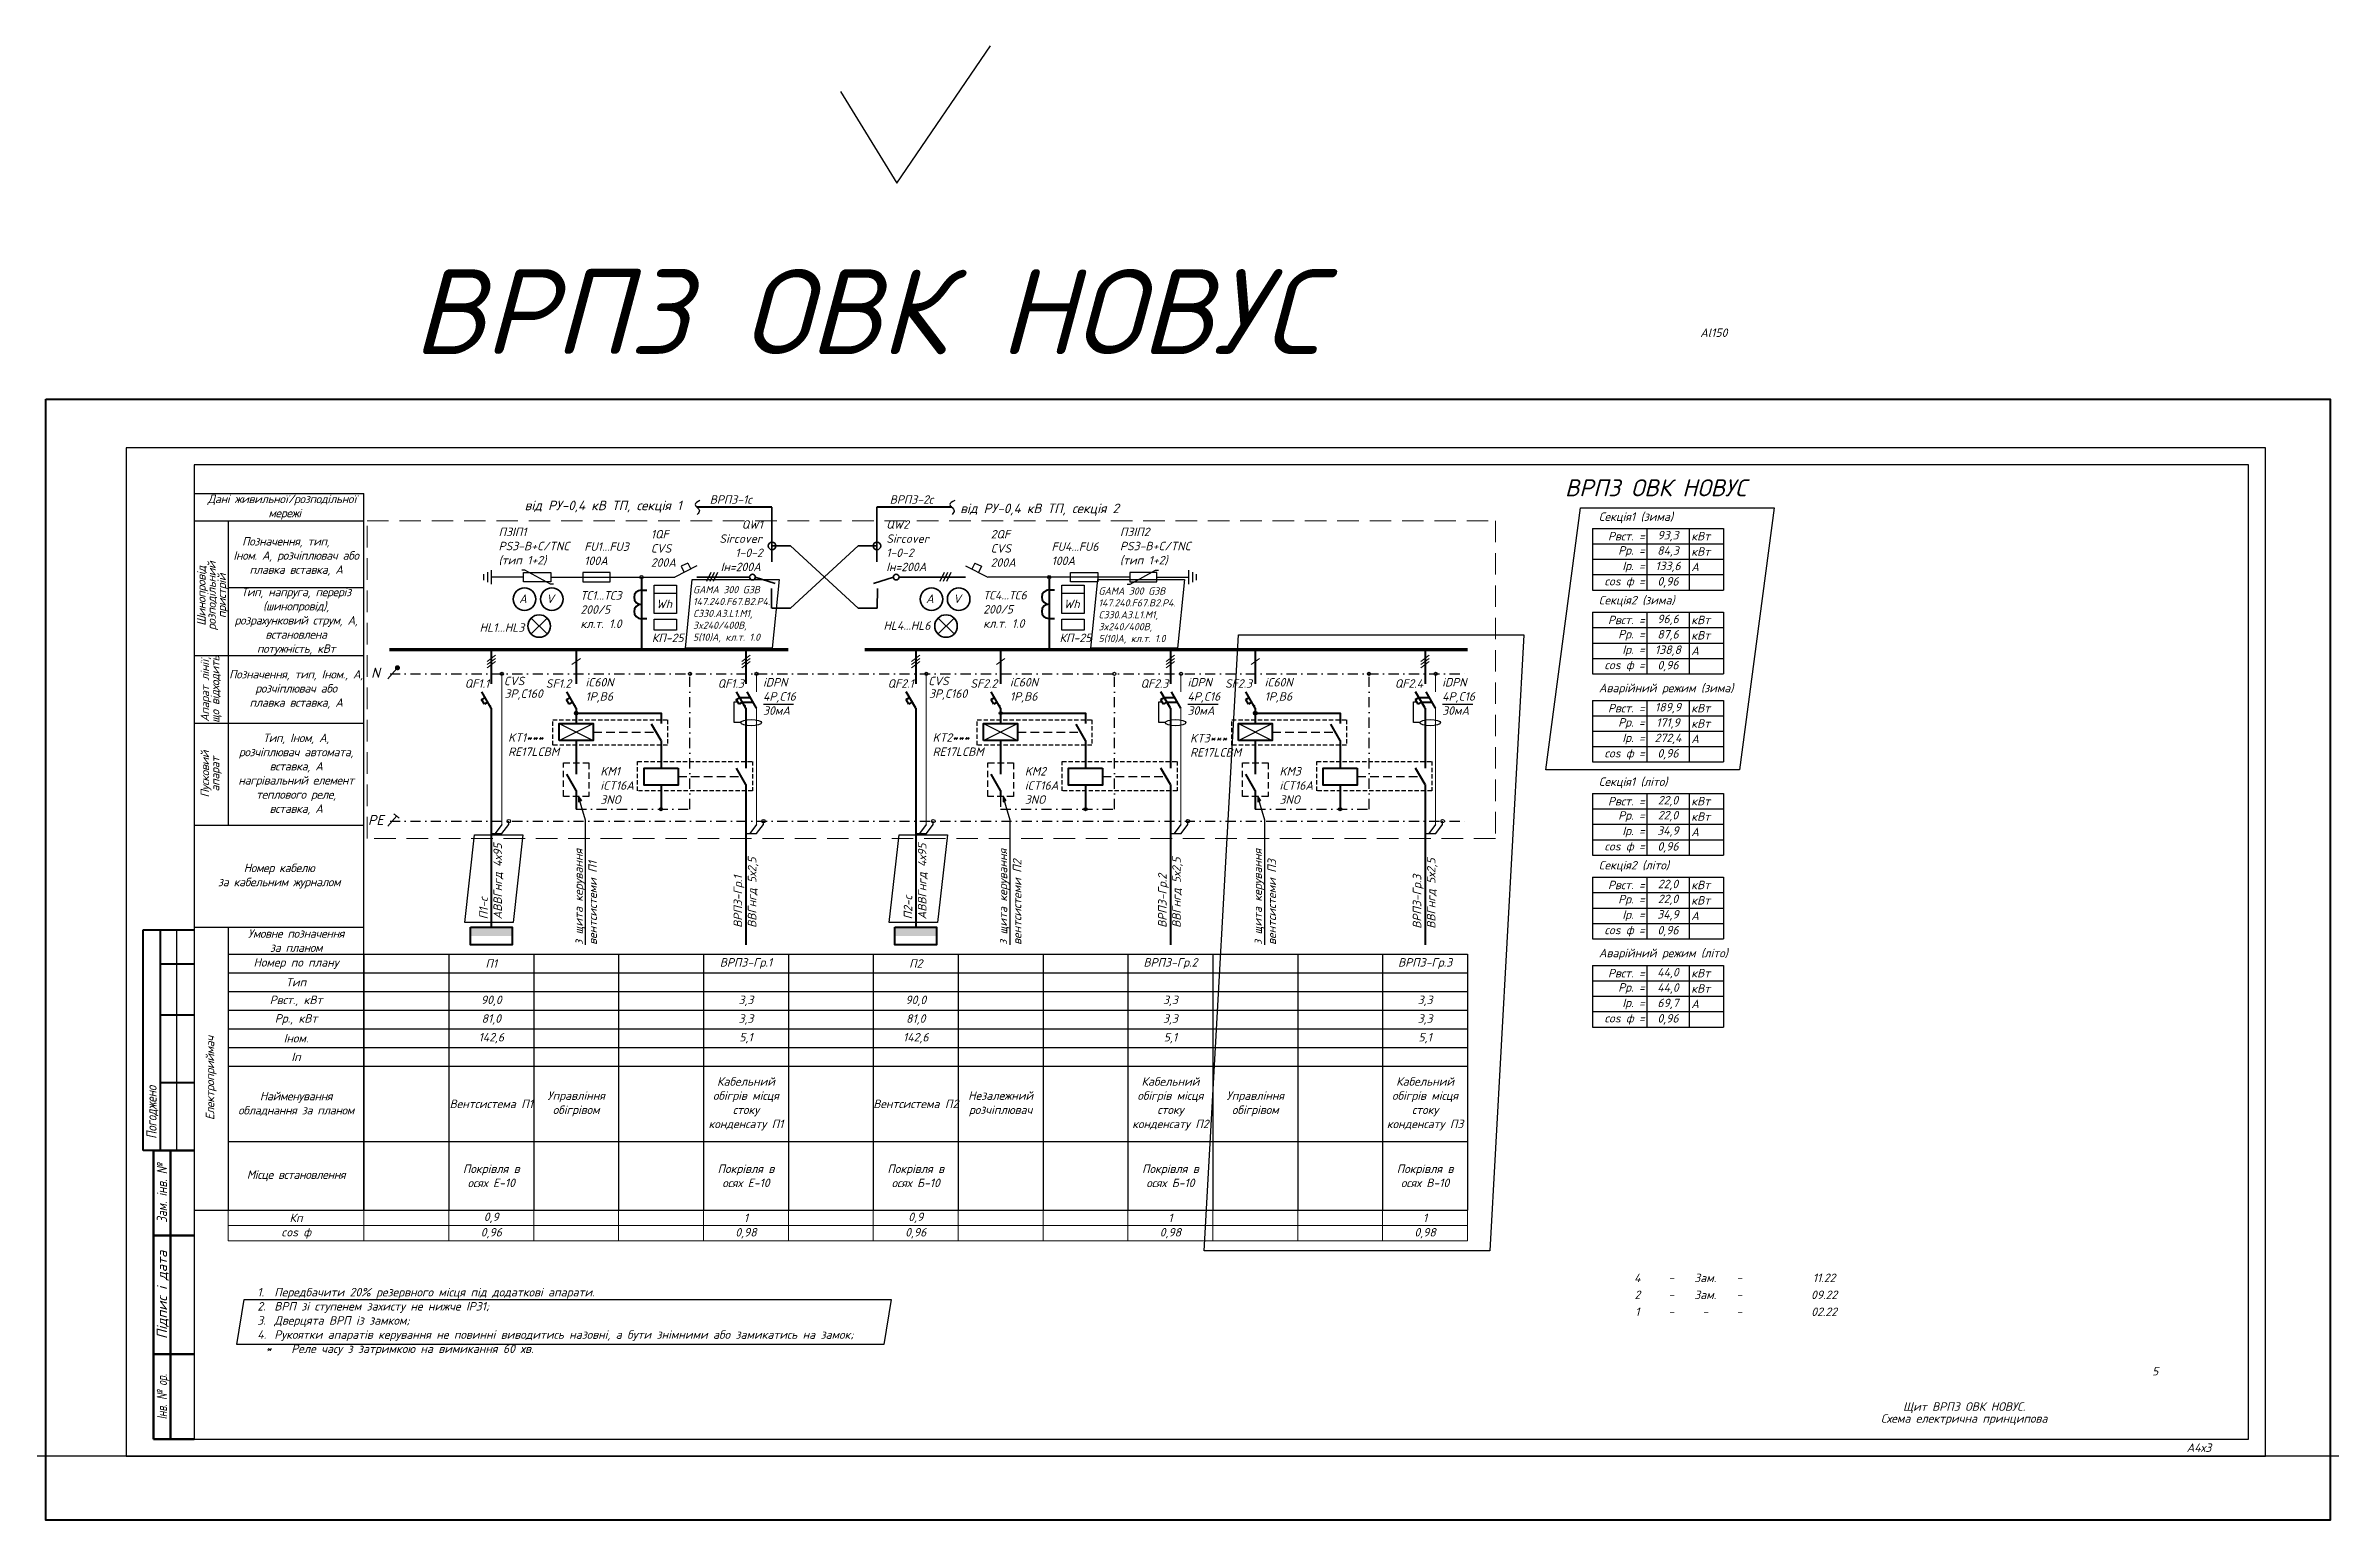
# Model space of a CAD drawing. Header units: millimetres. Extents: x -122434 to 1506205, y -201405 to 386015.
# Drawn here: x 105459 to 172740, y 152711 to 196144 of the extents above; entities that cross this region are included whole.
import ezdxf
from ezdxf.enums import TextEntityAlignment as Align

# ---------------------------------------------------------------- set-up
doc = ezdxf.new("R2010")
doc.units = ezdxf.units.MM
doc.linetypes.add('DASHDOTX2', pattern=[2, 1, -0.5, 0, -0.5])
doc.linetypes.add('DASHED', pattern=[9.525, 6.35, -3.175])
doc.layers.get('Defpoints').update_dxf_attribs({"color": 4})
for name, color, linetype in [('Cхема', 7, 'Continuous'), ('E_Зміни', 7, 'Continuous'), ('Схема', 7, 'Continuous')]:
    doc.layers.add(name, color=color, linetype=linetype)
doc.layers.add('Рамка внешняя', color=4, linetype='Continuous', lineweight=30, plot=False)
doc.styles.add('GOST 2.304', font='isocpeui.ttf')
doc.styles.add('ICO', font='isocpeui.ttf')
doc.styles.add('ГОСТ 2.304', font='isocpeui.ttf')
doc.styles.add('СГЕНЕРИР_СТИЛЬ_7', font='isocpeui.ttf')

msp = doc.modelspace()

# ---------------------------------------------------------------- texts
at = {"color": 6, "lineweight": 40, "style": 'GOST 2.304'}
msp.add_text('ВРП3 ОВК НОВУС', height=2500, dxfattribs=at).set_placement((116273, 187059))
at = {"color": 0, "lineweight": 40}
for s, height, style, p in [('ВРП3 ОВК НОВУС', 500, 'GOST 2.304', (150201, 182872, 0)), ('від РУ-0,4 кВ ТП, секція 1', 281.25, 'ГОСТ 2.304', (119564, 182462, 0)), ('ВРП3-1с', 250, 'GOST 2.304', (125014, 182651, 0)), ('ВРП3-2с', 250, 'GOST 2.304', (130314, 182651, 0)), ('від РУ-0,4 кВ ТП, секція 2', 281.25, 'ГОСТ 2.304', (132390, 182375, 0))]:
    msp.add_text(s, height=height, dxfattribs=dict(at, style=style)).set_placement(p)
at = {"color": 7, "lineweight": 40, "style": 'ГОСТ 2.304'}
for s, p in [('А', (119401, 179730)), ('V', (120203, 179730)), ('Wh', (123440, 179576, 0)), ('А', (131386, 179730)), ('V', (132188, 179730)), ('Wh', (135444, 179576, 0)), ('HL1...HL3', (118239, 178880)), ('HL4...HL6', (130132, 178938))]:
    msp.add_text(s, height=250, dxfattribs=at).set_placement(p)
at = {"color": 0, "lineweight": 9, "style": 'ICO'}
for s, p in [('N', (115042, 177524)), ('PE', (114949, 173186))]:
    msp.add_text(s, height=300, dxfattribs=at).set_placement(p)
at = {"lineweight": 40, "style": 'GOST 2.304'}
for s, p in [('SF1.2', (120188, 177232)), ('SF2.2', (132688, 177232)), ('SF2.3', (140188, 177232))]:
    msp.add_text(s, height=250, dxfattribs=at).set_placement(p)
at = {"color": 3, "linetype": 'Continuous', "lineweight": 25, "insert": (154584, 187690), "char_height": 250, "width": 1500, "attachment_point": 5, "line_spacing_factor": 0.84, "style": 'GOST 2.304'}
msp.add_mtext('Al150', dxfattribs=at)
at = {"color": 7, "linetype": 'Continuous', "char_height": 250, "style": 'ГОСТ 2.304'}
for s, insert, width, attachment_point in [('{\\T0.95;Дані живильної/розподільної\\P мережі}', (112422, 182552, 0), 5000, 5), ('{\\T0.95;Позначення, тип,     Iном. А, розчіплювач або \\Pплавка вставка, А}', (112832, 181100, 0), 4000, 5), ('{\\C256;ПЗІП1\\PPS3-B+C/TNC\\P(тип 1+2)}', (118796, 181394, 0), 4000, 4), ('{\\C256;1QF\\PCVS\\P200А}', (123280, 181337, 0), 4000, 4), ('\\pi1820.9;{\\C256;QW1\\P\\pi1159.8;Sircover\\P\\pi1630.4;1-0-2\\P\\pi1199.2;Iн=200А}', (124137, 181416, 0), 2434.76, 4), ('{\\C256;QW2\\PSircover\\P1-0-2\\PIн=200А}', (130212, 181416, 0), 1827.7, 4), ('{\\C256;2QF\\PCVS\\P200А}', (133288, 181337, 0), 4000, 4), ('{\\C256;ПЗІП2\\PPS3-B+C/TNC\\P(тип 1+2)}', (137095, 181394, 0), 4000, 4), ('{\\C256;FU1...FU3\\P100А }', (121319, 181180, 0), 1387.26, 4), ('{\\C256;FU4...FU6\\P100А }', (135081, 181180, 0), 1387.26, 4), ('{\\T0.95;Тип, напруга, переріз (шинопровід), розрахунковий струм, А, встановлена \\Pпотужність, кВт}', (112832, 179185, 0), 4000, 5), ('{\\T0.95;Позначення, тип, Iном., А, розчіплювач або \\Pплавка вставка, А}', (112832, 177185, 0), 4000, 5), ('{\\T0.95;Тип, Iном, А,\\Pрозчіплювач автомата,\\Pвставка, А\\Pнагрівальний елемент теплового реле,\\Pвставка, А}', (112832, 174685, 0), 4000, 5), ('{\\T0.95;Номер кабелю \\Pза кабельним журналом}', (112332, 171685, 0), 5000, 5), ('{\\T0.95;Умовне позначення \\Pза планом}', (112832, 169785, 0), 4000, 5)]:
    msp.add_mtext(s, dxfattribs=dict(at, insert=insert, width=width, attachment_point=attachment_point))
at = {"ltscale": 100, "attachment_point": 1}
for s, width, insert, char_height, style in [('Секція1 (зима)', 4941.25, (151199, 182397, 0), 250, 'ГОСТ 2.304'), ('ТС1...ТС3\\P200/5 \\Pкл.т. 1.0', 1652.14, (121207, 180077, 0), 250, 'ГОСТ 2.304'), ('{\\C7;GAMA 300 G3B 147.240.F67.B2.P4.\\PC330.A3.L1.M1, 3x240/400В, 5(10)А, кл.т. 1.0}', 2227.75, (124523, 180227, 0), 210, 'GOST 2.304'), ('ТС4...ТС6\\P200/5 \\Pкл.т. 1.0', 1652.14, (133069, 180084, 0), 250, 'ГОСТ 2.304'), ('{\\C7;GAMA 300 G3B 147.240.F67.B2.P4.\\PC330.A3.L1.M1, 3x240/400В, 5(10)А, кл.т. 1.0}', 2227.75, (136463, 180187, 0), 210, 'GOST 2.304'), ('Секція2 (зима)', 4941.25, (151199, 179938, 0), 250, 'ГОСТ 2.304'), ('КП-25', 1652.14, (123310, 178826, 0), 250, 'ГОСТ 2.304'), ('КП-25', 1652.14, (135315, 178826, 0), 250, 'ГОСТ 2.304'), ('Аварійний режим (зима)', 4941.25, (151199, 177350, 0), 250, 'ГОСТ 2.304'), ('Секція1 (літо)', 4941.25, (151199, 174591, 0), 250, 'ГОСТ 2.304'), ('Секція2 (літо)', 4941.25, (151199, 172132, 0), 250, 'ГОСТ 2.304'), ('Аварійний режим (літо)', 4941.25, (151199, 169544, 0), 250, 'ГОСТ 2.304')]:
    msp.add_mtext_dynamic_manual_height_columns(s, width=width, gutter_width=1250, heights=[0], dxfattribs=dict(at, insert=insert, char_height=char_height, style=style))
at = {"color": 7, "linetype": 'Continuous', "char_height": 250, "attachment_point": 5, "rotation": 90, "line_spacing_factor": 0.72, "style": 'ГОСТ 2.304'}
for s, insert, width in [('{\\T0.95;Шинопровід\\Pрозподільний \\Pпристрій}', (110377, 179935, 0), 3500), ('{\\T0.95;Апарат лінії, що відходить}', (110332, 177185, 0), 2000), ('{\\T0.95;Пусковий \\Pапарат}', (110332, 174685, 0), 3000), ('{\\T0.95;Електроприймач}', (110332, 165735, 0), 8900)]:
    msp.add_mtext(s, dxfattribs=dict(at, insert=insert, width=width))
at = {"lineweight": 15, "char_height": 250, "attachment_point": 1, "style": 'ГОСТ 2.304'}
for s, insert, width in [('{\\C7;iC60N\\P1P,B6}', (121356, 177519, 0), 1265.99), ('{\\C7;iDPN\\P4P,C16\\P30мA}', (126585, 177519, 0), 1265.99), ('{\\C7;iC60N\\P1P,B6}', (133856, 177519, 0), 1265.99), ('{\\C7;iDPN\\P4P,C16\\P30мA}', (139085, 177519, 0), 1265.99), ('{\\C7;iC60N\\P1P,B6}', (141356, 177519, 0), 1265.99), ('{\\C7;iDPN\\P4P,C16\\P30мA}', (146585, 177519, 0), 1265.99), ('{\\C7;KT1***\\PRE17LCBM}', (119078, 175890, 0), 1265.99), ('{\\C7;KT2***\\PRE17LCBM}', (131578, 175890, 0), 1265.99), ('{\\C7;KT3***\\PRE17LCBM}', (139161, 175871, 0), 1265.99), ('{\\C7;KМ1\\PiCT16A\\P3NO}', (121794, 174897, 0), 1265.99), ('{\\C7;KМ2\\PiCT16A\\P3NO}', (134294, 174897, 0), 1265.99), ('{\\C7;KМ3\\PiCT16A\\P3NO}', (141794, 174897, 0), 1265.99), ('\\pxt2;{\\C7;1.^IПередбачити 20% резервного місця під додаткові апарати.\\P2.^IВРП зі ступенем захисту не нижче IP31;\\P}3.^IДверцята ВРП із замком;\\P4.^IРукоятки апаратів керування не повинні виводитись назовні, а бути знімними або замикатись на замок;{\\C7;\\P\\pi-3,l4,t4;*^IРеле часу з затримкою на вимикання 60 хв.}', (111691, 159556), 22689.93)]:
    msp.add_mtext(s, dxfattribs=dict(at, insert=insert, width=width))
at = {"color": 7, "linetype": 'Continuous', "char_height": 250, "width": 4000, "attachment_point": 4, "rotation": 90, "style": 'ГОСТ 2.304'}
for s, insert in [('{\\C256;П1-с\\P\\pxt12;АВВГнгд 4х95}', (118582, 170410, 0)), ('\\pt3000;{\\C256;з щита керування\\Pвентсистеми П1}', (121358, 169659)), ('{\\C256;ВРП3-Гр.1\\P\\pt3000;ВВГнгд 5х2,5}', (126082, 170160, 0)), ('{\\C256;П2-с\\P\\pxt12;АВВГнгд 4х95}', (131082, 170410, 0)), ('\\pt3000;{\\C256;з щита керування\\Pвентсистеми П2}', (133858, 169659)), ('\\pt3000;{\\C256;ВРП3-Гр.2\\PВВГнгд 5х2,5}', (138582, 170160, 0)), ('\\pxt12;{\\C256;з щита керування\\Pвентсистеми П3}', (141358, 169659)), ('{\\C256;ВРП3-Гр.3\\P\\pxt12;ВВГнгд 5х2,5}', (146082, 170134))]:
    msp.add_mtext(s, dxfattribs=dict(at, insert=insert))
at = {"linetype": 'Continuous', "lineweight": 25, "char_height": 250, "attachment_point": 5, "line_spacing_factor": 0.84, "style": 'GOST 2.304'}
for s, insert, width in [('{\\C7;5}', (167582, 157102), 1500), ('\\pi250;Щит ВРП3 ОВК НОВУС. \\PСхема електрична принципова', (161832, 155852), 7000)]:
    msp.add_mtext(s, dxfattribs=dict(at, insert=insert, width=width))
at = {"style": 'ГОСТ 2.304'}
for tag, p in [('QF1.3', (126021, 177357)), ('QF2.3', (138521, 177357)), ('QF2.4', (146021, 177357))]:
    msp.add_attdef(tag, text='QF', height=250, dxfattribs=at).set_placement(p, align=Align.MIDDLE_RIGHT)
at = {"layer": 'E_Зміни', "linetype": 'Continuous', "lineweight": 25, "char_height": 250, "width": 1000, "attachment_point": 5, "line_spacing_factor": 0.84, "style": 'GOST 2.304'}
for s, insert in [('{\\C7;2}', (152332, 159352)), ('{\\C7;4}', (152332, 159852)), ('{\\C7;-}', (153332, 159852)), ('{\\C7;Зам.}', (154332, 159852)), ('{\\C7;Зам.}', (154332, 159352)), ('{\\C7;-}', (155332, 159852)), ('{\\C7;09.22}', (157832, 159352)), ('{\\C7;11.22}', (157832, 159852)), ('{\\C7;1}', (152332, 158852)), ('{\\C7;-}', (153332, 159352)), ('{\\C7;-}', (153332, 158852)), ('{\\C7;-}', (154332, 158852)), ('{\\C7;-}', (155332, 159352)), ('{\\C7;-}', (155332, 158852)), ('{\\C7;02.22}', (157832, 158852))]:
    msp.add_mtext(s, dxfattribs=dict(at, insert=insert))

# ---------------------------------------------------------------- blocks, each defined once
blk = doc.blocks.new('*T50')
at = {"color": 0, "lineweight": -2, "transparency": 16777216}
for p, q in [((0, 0), (4000, 0)), ((0, 0), (0, -7540)), ((4000, 0), (4000, -7540)), ((9000, 0), (14000, 0)), ((11500, 0), (11500, -7540)), ((14000, 0), (14000, -7540)), ((21500, 0), (26500, 0)), ((24000, 0), (24000, -7540)), ((26500, 0), (26500, -7540)), ((29000, 0), (34000, 0)), ((31500, 0), (31500, -7540)), ((34000, 0), (34000, -7540)), ((0, -550), (36500, -550)), ((6500, -550), (6500, -2200)), ((9000, -550), (9000, -2200)), ((16500, -550), (16500, -2200)), ((19000, -550), (19000, -2200)), ((21500, -550), (21500, -2200)), ((29000, -550), (29000, -2200)), ((36500, -550), (36500, -2200)), ((0, -1100), (36500, -1100)), ((0, -1650), (36500, -1650)), ((0, -2200), (36500, -2200)), ((0, -2750), (4000, -2750)), ((0, -3300), (36500, -3300)), ((6500, -2750), (6500, -7540)), ((9000, -2750), (14000, -2750)), ((9000, -2750), (9000, -7540)), ((16500, -2750), (16500, -7540)), ((19000, -2750), (19000, -5515)), ((21500, -2750), (26500, -2750)), ((21500, -2750), (21500, -7540)), ((29000, -2750), (34000, -2750)), ((29000, -2750), (29000, -7540)), ((36500, -2750), (36500, -7540)), ((0, -5515), (19000, -5515)), ((21500, -5515), (36500, -5515)), ((0, -7540), (36500, -7540))]:
    blk.add_line(p, q, dxfattribs=at)
at = {"color": 0, "linetype": 'ByBlock', "lineweight": -2, "transparency": 16777216}
for p, q in [((4000, 0), (9000, 0)), ((6500, 0), (6500, -550)), ((9000, 0), (9000, -550)), ((14000, 0), (21500, 0)), ((16500, 0), (16500, -550)), ((19000, 0), (19000, -550)), ((21500, 0), (21500, -550)), ((26500, 0), (29000, 0)), ((29000, 0), (29000, -550)), ((34000, 0), (36500, 0)), ((36500, 0), (36500, -550)), ((6500, -2200), (6500, -2750)), ((9000, -2200), (9000, -2750)), ((16500, -2200), (16500, -2750)), ((19000, -2200), (19000, -2750)), ((21500, -2200), (21500, -2750)), ((29000, -2200), (29000, -2750)), ((36500, -2200), (36500, -2750)), ((4000, -2750), (9000, -2750)), ((14000, -2750), (21500, -2750)), ((26500, -2750), (29000, -2750)), ((34000, -2750), (36500, -2750)), ((19000, -5515), (21500, -5515)), ((19000, -5515), (19000, -7540))]:
    blk.add_line(p, q, dxfattribs=at)
at = {"layer": 'Defpoints', "color": 8, "linetype": 'ByBlock', "lineweight": 0, "transparency": 16777216}
for p, q in [((0, -7540), (0, -8447)), ((0, -7994), (36500, -7994)), ((4000, -7540), (4000, -8447)), ((6500, -7540), (6500, -8447)), ((9000, -7540), (9000, -8447)), ((11500, -7540), (11500, -8447)), ((14000, -7540), (14000, -8447)), ((16500, -7540), (16500, -8447)), ((19000, -7540), (19000, -8447)), ((21500, -7540), (21500, -8447)), ((24000, -7540), (24000, -8447)), ((26500, -7540), (26500, -8447)), ((29000, -7540), (29000, -8447)), ((31500, -7540), (31500, -8447)), ((34000, -7540), (34000, -8447)), ((36500, -7540), (36500, -8447)), ((0, -8447), (36500, -8447))]:
    blk.add_line(p, q, dxfattribs=at)
at = {"color": 0, "transparency": 16777216, "char_height": 250, "attachment_point": 5, "style": 'ГОСТ 2.304'}
for s, insert, width in [('Номер по плану', (2000, -275), 3880), ('П1', (7750, -275), 2380), ('ВРП3-Гр.1', (15250, -275), 2380), ('П2', (20250, -275), 2380), ('ВРП3-Гр.2', (27750, -275), 2380), ('ВРП3-Гр.3', (35250, -275), 2380), ('Рвст., кВт', (2000, -1375), 3880), ('Тип', (2000, -825), 3880), ('90,0', (7750, -1375), 2380), ('3,3', (15250, -1375), 2380), ('90,0', (20250, -1375), 2380), ('3,3', (27750, -1375), 2380), ('3,3', (35250, -1375), 2380), ('Рр., кВт', (2000, -1925), 3880), ('81,0', (7750, -1925), 2380), ('3,3', (15250, -1925), 2380), ('81,0', (20250, -1925), 2380), ('3,3', (27750, -1925), 2380), ('3,3', (35250, -1925), 2380), ('Іном.', (2000, -2475), 3880), ('142,6', (7750, -2475), 2380), ('5,1', (15250, -2475), 2380), ('142,6', (20250, -2475), 2380), ('5,1', (27750, -2475), 2380), ('5,1', (35250, -2475), 2380), ('Іп', (2000, -3025), 3880), ('Кабельний обігрів місця стоку конденсату П1', (15250, -4408), 2380), ('Кабельний обігрів місця стоку конденсату П2', (27750, -4408), 2380), ('Кабельний обігрів місця стоку конденсату П3', (35250, -4408), 2380), ('{\\T0.95;\\C7;Найменування обладнання за планом}', (2000, -4408), 3880), ('Вентсистема П1', (7750, -4408), 2380), ('Управління обігрівом ', (10250, -4408), 2380), ('Вентсистема П2', (20250, -4408), 2380), ('Незалежний розчіплювач', (22750, -4408), 2380), ('Управління обігрівом ', (30250, -4408), 2380), ('{\\T0.95;\\C7;Місце встановлення}', (2000, -6528), 3880), ('Покрівля в осях E-10', (7750, -6528), 2380), ('Покрівля в осях E-10', (15250, -6528), 2380), ('Покрівля в осях Б-10', (20250, -6528), 2380), ('Покрівля в осях Б-10', (27750, -6528), 2380), ('Покрівля в осях В-10', (35250, -6528), 2380)]:
    blk.add_mtext(s, dxfattribs=dict(at, insert=insert, width=width))
at = {"color": 7, "true_color": 0xffffff, "transparency": 16777216, "char_height": 250, "attachment_point": 5, "style": 'ГОСТ 2.304'}
for s, insert, width in [('cos ф', (2000, -8220), 3880), ('Кп', (2000, -7767), 3880), ('0,96', (7750, -8220), 2380), ('0,9', (7750, -7767), 2380), ('0,98', (15250, -8220), 2380), ('1', (15250, -7767), 2380), ('0,96', (20250, -8220), 2380), ('0,9', (20250, -7767), 2380), ('0,98', (27750, -8220), 2380), ('1', (27750, -7767), 2380), ('0,98', (35250, -8220), 2380), ('1', (35250, -7767), 2380)]:
    blk.add_mtext(s, dxfattribs=dict(at, insert=insert, width=width))
blk = doc.blocks.new('*T51')
at = {"color": 0, "lineweight": -2, "transparency": 16777216}
for p, q in [((0, 0), (3860, 0)), ((0, 0), (0, -1813)), ((1600, 0), (1600, -1813)), ((2850, 0), (2850, -1813)), ((3860, 0), (3860, -1813)), ((0, -453), (3860, -453)), ((0, -907), (3860, -907)), ((0, -1360), (3860, -1360)), ((0, -1813), (3860, -1813))]:
    blk.add_line(p, q, dxfattribs=at)
at = {"color": 0, "transparency": 16777216, "char_height": 250, "style": 'ГОСТ 2.304'}
for s, insert, width, attachment_point in [('Рвст. =', (1540, -227), 1480, 6), ('Рр. =', (1540, -680), 1480, 6), ('84,3', (2225, -680), 1130, 5), ('93,3', (2225, -227), 1130, 5), ('кВт', (2910, -227), 890, 4), ('кВт', (2910, -680), 890, 4), ('Ір. =', (1540, -1133), 1480, 6), ('133,6', (2225, -1133), 1130, 5), ('А', (2910, -1133), 890, 4), ('сos ф =', (1540, -1587), 1480, 6), ('0,96', (2225, -1587), 1130, 5)]:
    blk.add_mtext(s, dxfattribs=dict(at, insert=insert, width=width, attachment_point=attachment_point))
blk = doc.blocks.new('*T52')
at = {"color": 0, "lineweight": -2, "transparency": 16777216}
for p, q in [((0, 0), (3860, 0)), ((0, 0), (0, -1813)), ((1600, 0), (1600, -1813)), ((2850, 0), (2850, -1813)), ((3860, 0), (3860, -1813)), ((0, -453), (3860, -453)), ((0, -907), (3860, -907)), ((0, -1360), (3860, -1360)), ((0, -1813), (3860, -1813))]:
    blk.add_line(p, q, dxfattribs=at)
at = {"color": 0, "transparency": 16777216, "char_height": 250, "style": 'ГОСТ 2.304'}
for s, insert, width, attachment_point in [('Рвст. =', (1540, -227), 1480, 6), ('Рр. =', (1540, -680), 1480, 6), ('87,6', (2225, -680), 1130, 5), ('96,6', (2225, -227), 1130, 5), ('кВт', (2910, -227), 890, 4), ('кВт', (2910, -680), 890, 4), ('Ір. =', (1540, -1133), 1480, 6), ('138,8', (2225, -1133), 1130, 5), ('А', (2910, -1133), 890, 4), ('сos ф =', (1540, -1587), 1480, 6), ('0,96', (2225, -1587), 1130, 5)]:
    blk.add_mtext(s, dxfattribs=dict(at, insert=insert, width=width, attachment_point=attachment_point))
blk = doc.blocks.new('*T53')
at = {"color": 0, "lineweight": -2, "transparency": 16777216}
for p, q in [((0, 0), (1600, 0)), ((0, 0), (0, -1813)), ((1600, 0), (1600, -1813)), ((2850, 0), (3860, 0)), ((2850, 0), (2850, -1813)), ((3860, 0), (3860, -1813)), ((0, -453), (3860, -453)), ((0, -907), (3860, -907)), ((0, -1360), (3860, -1360)), ((0, -1813), (3860, -1813))]:
    blk.add_line(p, q, dxfattribs=at)
at = {"color": 0, "linetype": 'ByBlock', "lineweight": -2, "transparency": 16777216}
blk.add_line((1600, 0), (2850, 0), dxfattribs=at)
at = {"color": 0, "transparency": 16777216, "char_height": 250, "style": 'ГОСТ 2.304'}
for s, insert, width, attachment_point in [('Рвст. =', (1540, -227), 1480, 6), ('Рр. =', (1540, -680), 1480, 6), ('189,9', (2225, -227), 1130, 5), ('171,9', (2225, -680), 1130, 5), ('кВт', (2910, -227), 890, 4), ('кВт', (2910, -680), 890, 4), ('Ір. =', (1540, -1133), 1480, 6), ('272,4', (2225, -1133), 1130, 5), ('А', (2910, -1133), 890, 4), ('сos ф =', (1540, -1587), 1480, 6), ('0,96', (2225, -1587), 1130, 5)]:
    blk.add_mtext(s, dxfattribs=dict(at, insert=insert, width=width, attachment_point=attachment_point))
blk = doc.blocks.new('*T47')
at = {"color": 0, "lineweight": -2, "transparency": 16777216}
for p, q in [((0, 0), (1600, 0)), ((0, 0), (0, -1813)), ((1600, 0), (1600, -1813)), ((2850, 0), (3860, 0)), ((2850, 0), (2850, -1360)), ((3860, 0), (3860, -1813)), ((0, -453), (3860, -453)), ((0, -907), (3860, -907)), ((0, -1360), (3860, -1360)), ((0, -1813), (3860, -1813))]:
    blk.add_line(p, q, dxfattribs=at)
at = {"color": 0, "linetype": 'ByBlock', "lineweight": -2, "transparency": 16777216}
for p, q in [((1600, 0), (2850, 0)), ((2850, -1360), (2850, -1813))]:
    blk.add_line(p, q, dxfattribs=at)
at = {"color": 0, "transparency": 16777216, "char_height": 250, "style": 'ГОСТ 2.304'}
for s, insert, width, attachment_point in [('Рвст. =', (1540, -227), 1480, 6), ('Рр. =', (1540, -680), 1480, 6), ('22,0', (2225, -227), 1130, 5), ('22,0', (2225, -513), 1130, 2), ('кВт', (2910, -227), 890, 4), ('кВт', (2910, -680), 890, 4), ('Ір. =', (1540, -1133), 1480, 6), ('34,9', (2225, -967), 1130, 2), ('А', (2910, -1133), 890, 4), ('сos ф =', (1540, -1587), 1480, 6), ('0,96', (2225, -1587), 1130, 5)]:
    blk.add_mtext(s, dxfattribs=dict(at, insert=insert, width=width, attachment_point=attachment_point))
blk = doc.blocks.new('*T48')
at = {"color": 0, "lineweight": -2, "transparency": 16777216}
for p, q in [((0, 0), (1600, 0)), ((0, 0), (0, -1813)), ((1600, 0), (1600, -1813)), ((2850, 0), (3860, 0)), ((2850, 0), (2850, -1813)), ((3860, 0), (3860, -1813)), ((0, -453), (3860, -453)), ((0, -907), (3860, -907)), ((0, -1360), (3860, -1360)), ((0, -1813), (3860, -1813))]:
    blk.add_line(p, q, dxfattribs=at)
at = {"color": 0, "linetype": 'ByBlock', "lineweight": -2, "transparency": 16777216}
blk.add_line((1600, 0), (2850, 0), dxfattribs=at)
at = {"color": 0, "transparency": 16777216, "char_height": 250, "style": 'ГОСТ 2.304'}
for s, insert, width, attachment_point in [('Рвст. =', (1540, -227), 1480, 6), ('Рр. =', (1540, -680), 1480, 6), ('22,0', (2225, -227), 1130, 5), ('22,0', (2225, -513), 1130, 2), ('кВт', (2910, -227), 890, 4), ('кВт', (2910, -680), 890, 4), ('Ір. =', (1540, -1133), 1480, 6), ('34,9', (2225, -967), 1130, 2), ('А', (2910, -1133), 890, 4), ('сos ф =', (1540, -1587), 1480, 6), ('0,96', (2225, -1587), 1130, 5)]:
    blk.add_mtext(s, dxfattribs=dict(at, insert=insert, width=width, attachment_point=attachment_point))
blk = doc.blocks.new('*T49')
at = {"color": 0, "lineweight": -2, "transparency": 16777216}
for p, q in [((0, 0), (1600, 0)), ((0, 0), (0, -1813)), ((1600, 0), (1600, -1813)), ((2850, 0), (3860, 0)), ((2850, 0), (2850, -1813)), ((3860, 0), (3860, -1813)), ((0, -453), (3860, -453)), ((0, -907), (3860, -907)), ((0, -1360), (3860, -1360)), ((0, -1813), (3860, -1813))]:
    blk.add_line(p, q, dxfattribs=at)
at = {"color": 0, "linetype": 'ByBlock', "lineweight": -2, "transparency": 16777216}
blk.add_line((1600, 0), (2850, 0), dxfattribs=at)
at = {"color": 0, "transparency": 16777216, "char_height": 250, "style": 'ГОСТ 2.304'}
for s, insert, width, attachment_point in [('Рвст. =', (1540, -227), 1480, 6), ('Рр. =', (1540, -680), 1480, 6), ('44,0', (2225, -227), 1130, 5), ('44,0', (2225, -680), 1130, 5), ('кВт', (2910, -227), 890, 4), ('кВт', (2910, -680), 890, 4), ('Ір. =', (1540, -1133), 1480, 6), ('69,7', (2225, -1133), 1130, 5), ('А', (2910, -1133), 890, 4), ('сos ф =', (1540, -1587), 1480, 6), ('0,96', (2225, -1587), 1130, 5)]:
    blk.add_mtext(s, dxfattribs=dict(at, insert=insert, width=width, attachment_point=attachment_point))
blk = doc.blocks.new('*U160')
at = {"color": 0, "lineweight": 40}
for p, q in [((0, 0), (0, -1005)), ((0, -1720), (-280, -1240)), ((-284, -1468), (-180, -1408)), ((-204, -1607), (-284, -1468)), ((-100, -1547), (-204, -1607))]:
    blk.add_line(p, q, dxfattribs=at)
at = {"color": 0, "lineweight": 13}
for p, q in [((-124, -348), (124, -163)), ((-124, -441), (124, -256)), ((-124, -533), (124, -348))]:
    blk.add_line(p, q, dxfattribs=at)
at = {"color": 0, "lineweight": 9}
for p, q in [((311, -711), (311, -1240)), ((311, -1240), (311, -1720)), ((311, -2461), (311, -1720)), ((311, -2941), (311, -2461)), ((311, -5151), (311, -2941))]:
    blk.add_line(p, q, dxfattribs=at)
at = {"lineweight": 40}
for p, q in [((0, -1720), (0, -2226)), ((0, -2226), (0, -2941)), ((0, -2941), (0, -4529))]:
    blk.add_line(p, q, dxfattribs=at)
at = {"color": 0}
blk.add_circle((311, -711), 46.3, dxfattribs=at)
at = {"color": 0, "lineweight": 40}
blk.add_point((-37, -1659), dxfattribs=at)
at = {"style": 'ГОСТ 2.304'}
blk.add_attdef('QF', text='', height=250, dxfattribs=at).set_placement((-61, -997), align=Align.MIDDLE_RIGHT)
at = {"lineweight": 50, "style": 'ГОСТ 2.304'}
for tag, p in [('CURRENT', (391, -1419)), ('ТYPE', (369, -1046))]:
    blk.add_attdef(tag, p, '', height=250, dxfattribs=at)
blk = doc.blocks.new('Рамка А4х3')
at = {"lineweight": 40}
for p, q in [((4.94, 90), (4.94, 155)), ((4.94, 155), (19.94, 155)), ((9.94, 155), (9.94, 90)), ((9.94, 145), (19.94, 145)), ((9.94, 130), (19.94, 130)), ((9.94, 110), (19.94, 110)), ((19.94, 90), (4.94, 90))]:
    blk.add_line(p, q, dxfattribs=at)
at = {"lineweight": 25}
blk.add_line((14.94, 90), (14.94, 155), dxfattribs=at)
at = {"linetype": 'Continuous', "lineweight": 60}
for p, q in [((8, 5), (8, 90)), ((8, 90), (20, 90)), ((8, 90), (20, 90)), ((13, 5), (13, 90)), ((8, 65), (20, 65)), ((8, 30), (20, 30)), ((20, 5), (8, 5))]:
    blk.add_line(p, q, dxfattribs=at)
at = {"lineweight": 30, "ltscale": 100}
blk.add_lwpolyline([(20, 5), (625, 5), (625, 292), (20, 292)], close=True, dxfattribs=at)
at = {"layer": 'Рамка внешняя', "ltscale": 100}
blk.add_lwpolyline([(0, 0), (630, 0), (630, 297), (0, 297)], close=True, dxfattribs=at)
at = {"linetype": 'Continuous', "lineweight": 25, "style": 'СГЕНЕРИР_СТИЛЬ_7'}
for s, width, p in [('Погоджено', 0.8, (7.44, 101.27)), ('Зам. інв. №', 0.8, (10.5, 77.5)), ('Інв. № ор.', 0.7, (10.5, 17.5))]:
    blk.add_text(s, height=3, rotation=90, dxfattribs=dict(at, width=width)).set_placement(p, align=Align.MIDDLE_CENTER)
blk.add_text('Підпис і дата', height=3, rotation=90, dxfattribs=at).set_placement((10.5, 47.5), align=Align.MIDDLE_CENTER)
at = {"layer": 'Схема', "linetype": 'Continuous', "style": 'ГОСТ 2.304'}
blk.add_text('А4х3', height=2.5, dxfattribs=at).set_placement((606.77, 1.24))

# ---------------------------------------------------------------- hatches: boundary and pattern name
at = {"lineweight": 40}
h = msp.add_hatch(color=256, dxfattribs=at)
h.dxf.hatch_style = 1
h.paths.add_polyline_path([(117969, 170185), (117969, 169922), (119194, 169922), (119194, 170185)])
h = msp.add_hatch(color=256, dxfattribs=at)
h.dxf.hatch_style = 1
h.paths.add_polyline_path([(130469, 170185), (130469, 169922), (131694, 169922), (131694, 170185)])

# ---------------------------------------------------------------- linework, layer by layer
at = {"color": 7, "ltscale": 300}
for p, q in [((109832, 182952), (109832, 161842)), ((109832, 182952), (114832, 182952)), ((114832, 161842), (114832, 182952)), ((109832, 182152), (114832, 182152)), ((110832, 182152), (110832, 178185)), ((110832, 180185), (114832, 180185)), ((109832, 178185), (114832, 178185)), ((110832, 178185), (110832, 176185)), ((109832, 176185), (114832, 176185)), ((110832, 176185), (110832, 173185)), ((109832, 173185), (114832, 173185)), ((109832, 170185), (114832, 170185)), ((110832, 170185), (110832, 161842)), ((109832, 161842), (114832, 161842))]:
    msp.add_line(p, q, dxfattribs=at)
at = {"lineweight": 40, "ltscale": 300}
for p, q in [((126842, 182552), (124638, 182552)), ((132141, 182552), (129938, 182552)), ((123007, 180445), (123007, 178354)), ((135012, 180445), (135012, 178354)), ((121082, 178354), (121082, 177350)), ((133582, 178354), (133582, 177350)), ((141082, 178354), (141082, 177350)), ((121082, 176634), (120802, 177114)), ((133582, 176634), (133302, 177114)), ((141082, 176634), (140802, 177114)), ((120798, 176886), (120902, 176946)), ((120878, 176748), (120798, 176886)), ((120982, 176808), (120878, 176748)), ((121082, 176634), (121082, 176176)), ((133298, 176886), (133402, 176946)), ((133378, 176748), (133298, 176886)), ((133482, 176808), (133378, 176748)), ((133582, 176634), (133582, 176176)), ((140798, 176886), (140902, 176946)), ((140878, 176748), (140798, 176886)), ((140982, 176808), (140878, 176748)), ((141082, 176634), (141082, 176176)), ((121082, 175676), (121082, 174686)), ((123582, 175676), (123302, 176156)), ((123582, 175676), (123582, 174863)), ((133582, 175676), (133582, 174686)), ((136082, 175676), (135802, 176156)), ((136082, 175676), (136082, 174863)), ((141082, 175676), (141082, 174686)), ((143582, 175676), (143302, 176156)), ((143582, 175676), (143582, 174863)), ((121082, 174206), (120802, 174686)), ((123582, 174363), (123582, 173656)), ((126082, 174383), (125802, 174863)), ((126082, 174383), (126082, 169659)), ((133582, 174206), (133302, 174686)), ((136082, 174363), (136082, 173656)), ((138582, 174383), (138302, 174863)), ((138582, 174383), (138582, 169659)), ((141082, 174206), (140802, 174686)), ((143582, 174363), (143582, 173656)), ((146082, 174383), (145802, 174863)), ((146082, 174383), (146082, 169659)), ((118582, 173825), (118582, 170185)), ((121082, 174206), (121082, 173656)), ((131082, 173825), (131082, 170185)), ((133582, 174206), (133582, 174026)), ((141082, 174206), (141082, 173656)), ((117969, 170185), (119194, 170185)), ((130469, 170185), (131694, 170185))]:
    msp.add_line(p, q, dxfattribs=at)
at = {"color": 7, "lineweight": 30, "ltscale": 300}
for p, q in [((119535, 180492), (118591, 180492)), ((119574, 180693), (119485, 180693)), ((120324, 180279), (119574, 180693)), ((120335, 180492), (123984, 180492)), ((137384, 180492), (133210, 180492)), ((137395, 180279), (138144, 180693)), ((138144, 180693), (138234, 180693)), ((138183, 180492), (139127, 180492)), ((120413, 180279), (120324, 180279)), ((123382, 180023), (124041, 180023)), ((135386, 180023), (136046, 180023)), ((137305, 180279), (137395, 180279))]:
    msp.add_line(p, q, dxfattribs=at)
at = {"color": 0, "lineweight": 30, "ltscale": 300}
for p, q in [((123007, 178354), (123007, 180492)), ((124639, 180819), (123984, 180492)), ((124369, 180906), (124174, 180809)), ((124174, 180809), (124263, 180631)), ((124369, 180906), (124458, 180728)), ((132551, 180819), (133205, 180492)), ((132821, 180906), (132732, 180728)), ((132821, 180906), (133015, 180809)), ((133015, 180809), (132926, 180631))]:
    msp.add_line(p, q, dxfattribs=at)
at = {"color": 0, "ltscale": 300}
for p, q in [((125047, 180623), (124916, 180361)), ((125145, 180623), (125014, 180361)), ((125243, 180623), (125112, 180361)), ((131919, 180623), (131788, 180361)), ((132017, 180623), (131886, 180361)), ((132115, 180623), (131984, 180361))]:
    msp.add_line(p, q, dxfattribs=at)
at = {"color": 7, "lineweight": 40, "ltscale": 300}
for p, q in [((122997, 180108), (123161, 180108)), ((135002, 180113), (135166, 180113)), ((122997, 179268), (123167, 179268)), ((135002, 179272), (135172, 179272))]:
    msp.add_line(p, q, dxfattribs=at)
at = {"color": 0, "lineweight": 40}
for p, q in [((126082, 178354), (126082, 177350)), ((138582, 178354), (138582, 177350)), ((146082, 178354), (146082, 177350)), ((126082, 176634), (125802, 177114)), ((126393, 176634), (126113, 177114)), ((138582, 176634), (138302, 177114)), ((138893, 176634), (138613, 177114)), ((146082, 176634), (145802, 177114)), ((146393, 176634), (146113, 177114)), ((125798, 176886), (125902, 176946)), ((125878, 176748), (125798, 176886)), ((125982, 176808), (125878, 176748)), ((125900, 176945), (126211, 176945)), ((125982, 176808), (126292, 176808)), ((138298, 176886), (138402, 176946)), ((138378, 176748), (138298, 176886)), ((138482, 176808), (138378, 176748)), ((138400, 176945), (138711, 176945)), ((138482, 176808), (138792, 176808)), ((145798, 176886), (145902, 176946)), ((145878, 176748), (145798, 176886)), ((145982, 176808), (145878, 176748)), ((145900, 176945), (146211, 176945)), ((145982, 176808), (146292, 176808))]:
    msp.add_line(p, q, dxfattribs=at)
at = {"color": 0, "linetype": 'DASHDOTX2', "ltscale": 300}
msp.add_line((115600, 177643), (147332, 177643), dxfattribs=at)
at = {"lineweight": 13, "ltscale": 300}
for p, q in [((120957, 177914), (121206, 178099)), ((133457, 177914), (133706, 178099)), ((140957, 177914), (141206, 178099))]:
    msp.add_line(p, q, dxfattribs=at)
at = {"color": 0, "lineweight": 13}
for p, q in [((125957, 178006), (126206, 178191)), ((125957, 177914), (126206, 178099)), ((125957, 177821), (126206, 178006)), ((138457, 178006), (138706, 178191)), ((138457, 177914), (138706, 178099)), ((138457, 177821), (138706, 178006)), ((145957, 178006), (146206, 178191)), ((145957, 177914), (146206, 178099)), ((145957, 177821), (146206, 178006))]:
    msp.add_line(p, q, dxfattribs=at)
at = {"color": 0, "lineweight": 9}
for p, q in [((126393, 177643), (126393, 177114)), ((138893, 177643), (138893, 177114)), ((146393, 177643), (146393, 177114)), ((126393, 175893), (126393, 176634)), ((138893, 175893), (138893, 176634)), ((146393, 175893), (146393, 176634)), ((126393, 175413), (126393, 175893)), ((138893, 175413), (138893, 175893)), ((146393, 175413), (146393, 175893)), ((126393, 173203), (126393, 175413)), ((138893, 173203), (138893, 175413)), ((146393, 173203), (146393, 175413))]:
    msp.add_line(p, q, dxfattribs=at)
at = {"lineweight": 40}
for p, q in [((126082, 176634), (126082, 176128)), ((138582, 176634), (138582, 176128)), ((146082, 176634), (146082, 176128)), ((126082, 176128), (126082, 174863)), ((138582, 176128), (138582, 174863)), ((146082, 176128), (146082, 174863))]:
    msp.add_line(p, q, dxfattribs=at)
for p, q in [((126598, 176753), (127483, 176753)), ((139098, 176753), (139983, 176753)), ((146598, 176753), (147483, 176753))]:
    msp.add_line(p, q)
at = {"linetype": 'DASHDOTX2', "ltscale": 300}
msp.add_line((115600, 173304), (147332, 173305), dxfattribs=at)
at = {"ltscale": 300}
for p, q in [((118573, 172944), (118896, 172944)), ((118893, 173203), (118695, 172944)), ((118896, 172944), (119099, 173204)), ((119099, 173204), (119099, 173304)), ((131073, 172944), (131396, 172944)), ((131393, 173203), (131195, 172944)), ((131396, 172944), (131599, 173204)), ((131599, 173204), (131599, 173304))]:
    msp.add_line(p, q, dxfattribs=at)
at = {"color": 0, "ltscale": 200}
for p, q in [((126082, 172944), (126396, 172944)), ((126393, 173203), (126195, 172944)), ((126396, 172944), (126599, 173204)), ((126599, 173204), (126599, 173304)), ((138582, 172944), (138896, 172944)), ((138893, 173203), (138695, 172944)), ((138896, 172944), (139099, 173204)), ((139099, 173204), (139099, 173304)), ((146082, 172944), (146396, 172944)), ((146393, 173203), (146195, 172944)), ((146396, 172944), (146599, 173204)), ((146599, 173204), (146599, 173304))]:
    msp.add_line(p, q, dxfattribs=at)
msp.add_xline((1302, 154602), (-1, 0))
at = {"color": 3}
msp.add_lwpolyline([(128867, 194794), (130529, 192095), (133282, 196144)], dxfattribs=at)
at = {"color": 6, "lineweight": 40}
msp.add_lwpolyline([(105459, 185736), (172740, 185736), (172740, 152711), (105459, 152711)], close=True, dxfattribs=at)
at = {"linetype": 'DASHED', "lineweight": 18, "ltscale": 100}
msp.add_lwpolyline([(114922, 182152), (148155, 182152), (148155, 172795), (114922, 172795)], close=True, dxfattribs=at)
at = {"color": 7, "lineweight": 30, "ltscale": 100}
for points in [[(118365, 180403), (118365, 180580)], [(118478, 180346), (118478, 180638)], [(118591, 180288), (118591, 180695)], [(139127, 180288), (139127, 180695)], [(139240, 180346), (139240, 180638)], [(139353, 180403), (139353, 180580)]]:
    msp.add_lwpolyline(points, dxfattribs=at)
for points in [[(119535, 180355), (119535, 180629), (120335, 180629), (120335, 180355)], [(122078, 180355), (122078, 180629), (121278, 180629), (121278, 180355)], [(135641, 180355), (135641, 180629), (136440, 180629), (136440, 180355)], [(138183, 180355), (138183, 180629), (137384, 180629), (137384, 180355)], [(123382, 180251), (124041, 180251), (124041, 179418), (123382, 179418)], [(135386, 180251), (136046, 180251), (136046, 179418), (135386, 179418)], [(123382, 179251), (124041, 179251), (124041, 178925), (123382, 178925)], [(135386, 179251), (136046, 179251), (136046, 178925), (135386, 178925)]]:
    msp.add_lwpolyline(points, close=True, dxfattribs=at)
at = {"lineweight": 40, "ltscale": 100, "const_width": 100}
for points in [[(115575, 178354), (127329, 178354)], [(129575, 178354), (147332, 178354)]]:
    msp.add_lwpolyline(points, dxfattribs=at)
at = {"lineweight": 20, "ltscale": 100}
for points in [[(115792, 177793), (115535, 177493)], [(115791, 173455), (115535, 173155)], [(115788, 173458), (115869, 173394), (115714, 173515)]]:
    msp.add_lwpolyline(points, dxfattribs=at)
at = {"lineweight": 9, "ltscale": 100, "const_width": 75}
msp.add_lwpolyline([(115780, 177821, 1), (115855, 177821, 1)], format="xyb", close=True, dxfattribs=at)
at = {"color": 0, "linetype": 'DASHDOTX2', "ltscale": 300}
for points in [[(121082, 174026), (121082, 173656), (124432, 173656), (124432, 177643)], [(133582, 174026), (133582, 173656), (136932, 173656), (136932, 177643)], [(141082, 174026), (141082, 173656), (144432, 173656), (144432, 177643)]]:
    msp.add_lwpolyline(points, dxfattribs=at)
at = {"linetype": 'DASHED', "ltscale": 20}
for points in [[(120392, 176288), (123771, 176288), (123771, 175540), (120392, 175540)], [(132892, 176288), (136271, 176288), (136271, 175540), (132892, 175540)], [(140392, 176288), (143771, 176288), (143771, 175540), (140392, 175540)], [(122892, 175065), (126278, 175065), (126278, 174193), (122892, 174193)], [(135392, 175065), (138778, 175065), (138778, 174193), (135392, 174193)], [(142892, 175065), (146278, 175065), (146278, 174193), (142892, 174193)]]:
    msp.add_lwpolyline(points, close=True, dxfattribs=at)
at = {"lineweight": 40, "ltscale": 300}
for points in [[(121082, 176485), (123582, 176485), (123582, 176181)], [(133582, 176485), (136082, 176485), (136082, 176181)], [(141082, 176485), (143582, 176485), (143582, 176181)]]:
    msp.add_lwpolyline(points, dxfattribs=at)
at = {"color": 0}
for points in [[(125931, 176205), (125736, 176205), (125736, 176817), (125838, 176817)], [(138431, 176205), (138236, 176205), (138236, 176817), (138338, 176817)], [(145931, 176205), (145736, 176205), (145736, 176817), (145838, 176817)]]:
    msp.add_lwpolyline(points, dxfattribs=at)
at = {"lineweight": 40, "ltscale": 100}
for points in [[(120582, 175676), (120582, 176176), (121582, 176176), (121582, 175676)], [(133082, 175676), (133082, 176176), (134082, 176176), (134082, 175676)], [(140582, 175676), (140582, 176176), (141582, 176176), (141582, 175676)], [(124082, 174863), (124082, 174363), (123082, 174363), (123082, 174863)], [(136582, 174863), (136582, 174363), (135582, 174363), (135582, 174863)], [(144082, 174863), (144082, 174363), (143082, 174363), (143082, 174863)]]:
    msp.add_lwpolyline(points, close=True, dxfattribs=at)
for points in [[(120582, 175676), (121582, 176176)], [(120582, 176176), (121582, 175676)], [(133082, 175676), (134082, 176176)], [(133082, 176176), (134082, 175676)], [(140582, 175676), (141582, 176176)], [(140582, 176176), (141582, 175676)], [(121358, 169659), (121358, 173331), (121155, 174026), (121155, 173876)], [(121155, 174026), (121155, 173876), (121196, 173888)], [(121155, 174026), (121236, 173899), (121196, 173888)], [(133858, 169659), (133858, 173331), (133655, 174026), (133655, 173876)], [(133655, 174026), (133655, 173876), (133696, 173888)], [(133655, 174026), (133736, 173899), (133696, 173888)], [(141155, 174026), (141155, 173876), (141196, 173888)], [(141155, 174026), (141236, 173899), (141196, 173888)], [(141358, 169659), (141358, 173331), (141155, 174026), (141155, 173876)]]:
    msp.add_lwpolyline(points)
at = {"linetype": 'DASHED', "ltscale": 40}
for points in [[(121582, 175926), (123436, 175926)], [(134082, 175926), (135936, 175926)], [(141582, 175926), (143436, 175926)], [(124082, 174623), (125942, 174623)], [(136582, 174623), (138442, 174623)], [(144082, 174623), (145942, 174623)]]:
    msp.add_lwpolyline(points, dxfattribs=at)
at = {"linetype": 'DASHED', "ltscale": 30}
for points in [[(120707, 175026), (121457, 175026), (121457, 174026), (120707, 174026)], [(133207, 175026), (133957, 175026), (133957, 174026), (133207, 174026)], [(140707, 175026), (141457, 175026), (141457, 174026), (140707, 174026)]]:
    msp.add_lwpolyline(points, close=True, dxfattribs=at)
at = {"color": 7, "lineweight": 40, "ltscale": 100}
for points in [[(117969, 170185), (119194, 170185), (119194, 169659), (117969, 169659)], [(130469, 170185), (131694, 170185), (131694, 169659), (130469, 169659)]]:
    msp.add_lwpolyline(points, close=True, dxfattribs=at)
at = {"color": 0, "lineweight": 30}
for centre in [(123007, 180492, 0), (135012, 180492, 0)]:
    msp.add_circle(centre, 46.3, dxfattribs=at)
at = {"color": 0}
for centre, radius in [((124432, 177643), 46.3), ((126393, 177643), 46.3), ((136932, 177643), 46.3), ((138893, 177643), 46.3), ((144432, 177643), 46.3), ((146393, 177643), 46.3), ((133582, 176485), 46.3), ((123582, 173656), 46.3), ((136082, 173656), 46.3), ((143582, 173656), 46.3), ((126599, 173304), 51.8), ((139099, 173304), 51.8), ((146599, 173304), 51.8)]:
    msp.add_circle(centre, radius, dxfattribs=at)
at = {"lineweight": 40, "ltscale": 300}
for centre in [(121082, 176485), (141082, 176485)]:
    msp.add_circle(centre, 46.3, dxfattribs=at)
for centre in [(119099, 173304), (131599, 173304)]:
    msp.add_circle(centre, 51.8)
at = {"color": 7, "lineweight": 40}
for centre in [(122997, 179897, 0), (122997, 179478, 0), (135002, 179902, 0), (135002, 179483, 0)]:
    msp.add_arc(centre, 211, 90, 270, dxfattribs=at)
at = {"color": 0}
for centre in [(126235, 176205), (138735, 176205), (146235, 176205)]:
    msp.add_ellipse(centre, major_axis=(-304, 0), ratio=0.29336, dxfattribs=at)
at = {"color": 7}
for points in [[(124728, 182750, 0), (124584, 182627, 0), (124712, 182447, 0), (124648, 182340, 0)], [(132231, 182750, 0), (132087, 182627, 0), (132215, 182447, 0), (132151, 182340, 0)]]:
    msp.add_spline(points, degree=3, dxfattribs=at)
at = {"lineweight": 40}
for p in [(121045, 176696), (133545, 176696), (141045, 176696)]:
    msp.add_point(p, dxfattribs=at)
at = {"color": 0, "lineweight": 40}
for p in [(126045, 176696), (138545, 176696), (146045, 176696)]:
    msp.add_point(p, dxfattribs=at)
at = {"layer": 'Cхема', "lineweight": 35}
for p, q in [((126842, 182552), (126842, 180944)), ((129938, 182552), (129938, 180944)), ((126838, 181410), (127394, 181410)), ((127394, 181410), (129386, 179573)), ((129386, 181410), (127394, 179573)), ((129938, 181410), (129386, 181410)), ((126190, 180492), (124639, 180492)), ((126940, 180300), (126357, 180492)), ((129839, 180300), (130423, 180492)), ((130589, 180492), (132551, 180492)), ((126829, 180158), (126829, 179573)), ((129951, 180158), (129941, 179573)), ((120224, 178816), (119755, 179284)), ((119755, 178816), (120224, 179284)), ((126842, 179573), (127394, 179573)), ((129941, 179573), (129386, 179573)), ((132209, 178816), (131740, 179284)), ((131740, 178816), (132209, 179284))]:
    msp.add_line(p, q, dxfattribs=at)
for centre, radius in [((126851, 181410, 0), 111), ((126851, 181410, 0), 111), ((129938, 181410, 0), 111), ((129938, 181410, 0), 111), ((126273, 180492, 0), 83.3), ((130506, 180492, 0), 83.3), ((119560, 179840), 332), ((120362, 179840), 332), ((131545, 179840), 332), ((132347, 179840), 332), ((119989, 179050), 332), ((131974, 179050), 332)]:
    msp.add_circle(centre, radius, dxfattribs=at)
at = {"layer": 'E_Зміни', "color": 1, "elevation": 0}
for points in [[(150659, 182530), (156359, 182530), (155338, 174813), (149638, 174813)], [(124502, 180422), (127058, 180422), (126855, 178403), (124298, 178403)], [(136442, 180422), (138998, 180422), (138795, 178403), (136238, 178403)]]:
    msp.add_lwpolyline(points, close=True, dxfattribs=at)
at = {"layer": 'E_Зміни', "color": 1}
for points in [[(140585, 178796), (148991, 178796), (147985, 160650), (139579, 160650)], [(118092, 172898), (119515, 172898), (119222, 170317), (117799, 170317)], [(130592, 172898), (132015, 172898), (131722, 170317), (130299, 170317)], [(111304, 159218), (130354, 159218), (130143, 157885), (111093, 157885)]]:
    msp.add_lwpolyline(points, close=True, dxfattribs=at)

# ---------------------------------------------------------------- block references
at = {"xscale": 100, "yscale": 100, "zscale": 100}
msp.add_blockref('Рамка А4х3', (107832, 154602), dxfattribs=at)
for name, p in [('*T51', (151010, 181924)), ('*T52', (151010, 179457)), ('*T53', (151010, 176859)), ('*T47', (151010, 174118)), ('*T48', (151010, 171651)), ('*T50', (110832, 169385)), ('*T49', (151010, 169053))]:
    msp.add_blockref(name, p)
at = {"lineweight": 50}
for p, values in [((118582, 178354), {'QF': 'QF1.1', 'ТYPE': 'CVS', 'CURRENT': '3P,C160'}), ((131082, 178354), {'QF': 'QF2.1', 'ТYPE': 'CVS', 'CURRENT': '3P,C160'})]:
    msp.add_blockref('*U160', p, dxfattribs=at).add_auto_attribs(values)

msp.set_redraw_order([(e.dxf.handle, doc.entitydb.next_handle()) for e in msp.query("TEXT MTEXT ATTDEF DIMENSION ARC_DIMENSION")])  # texts and dimensions are drawn at this point

doc.saveas('drawing.dxf')
